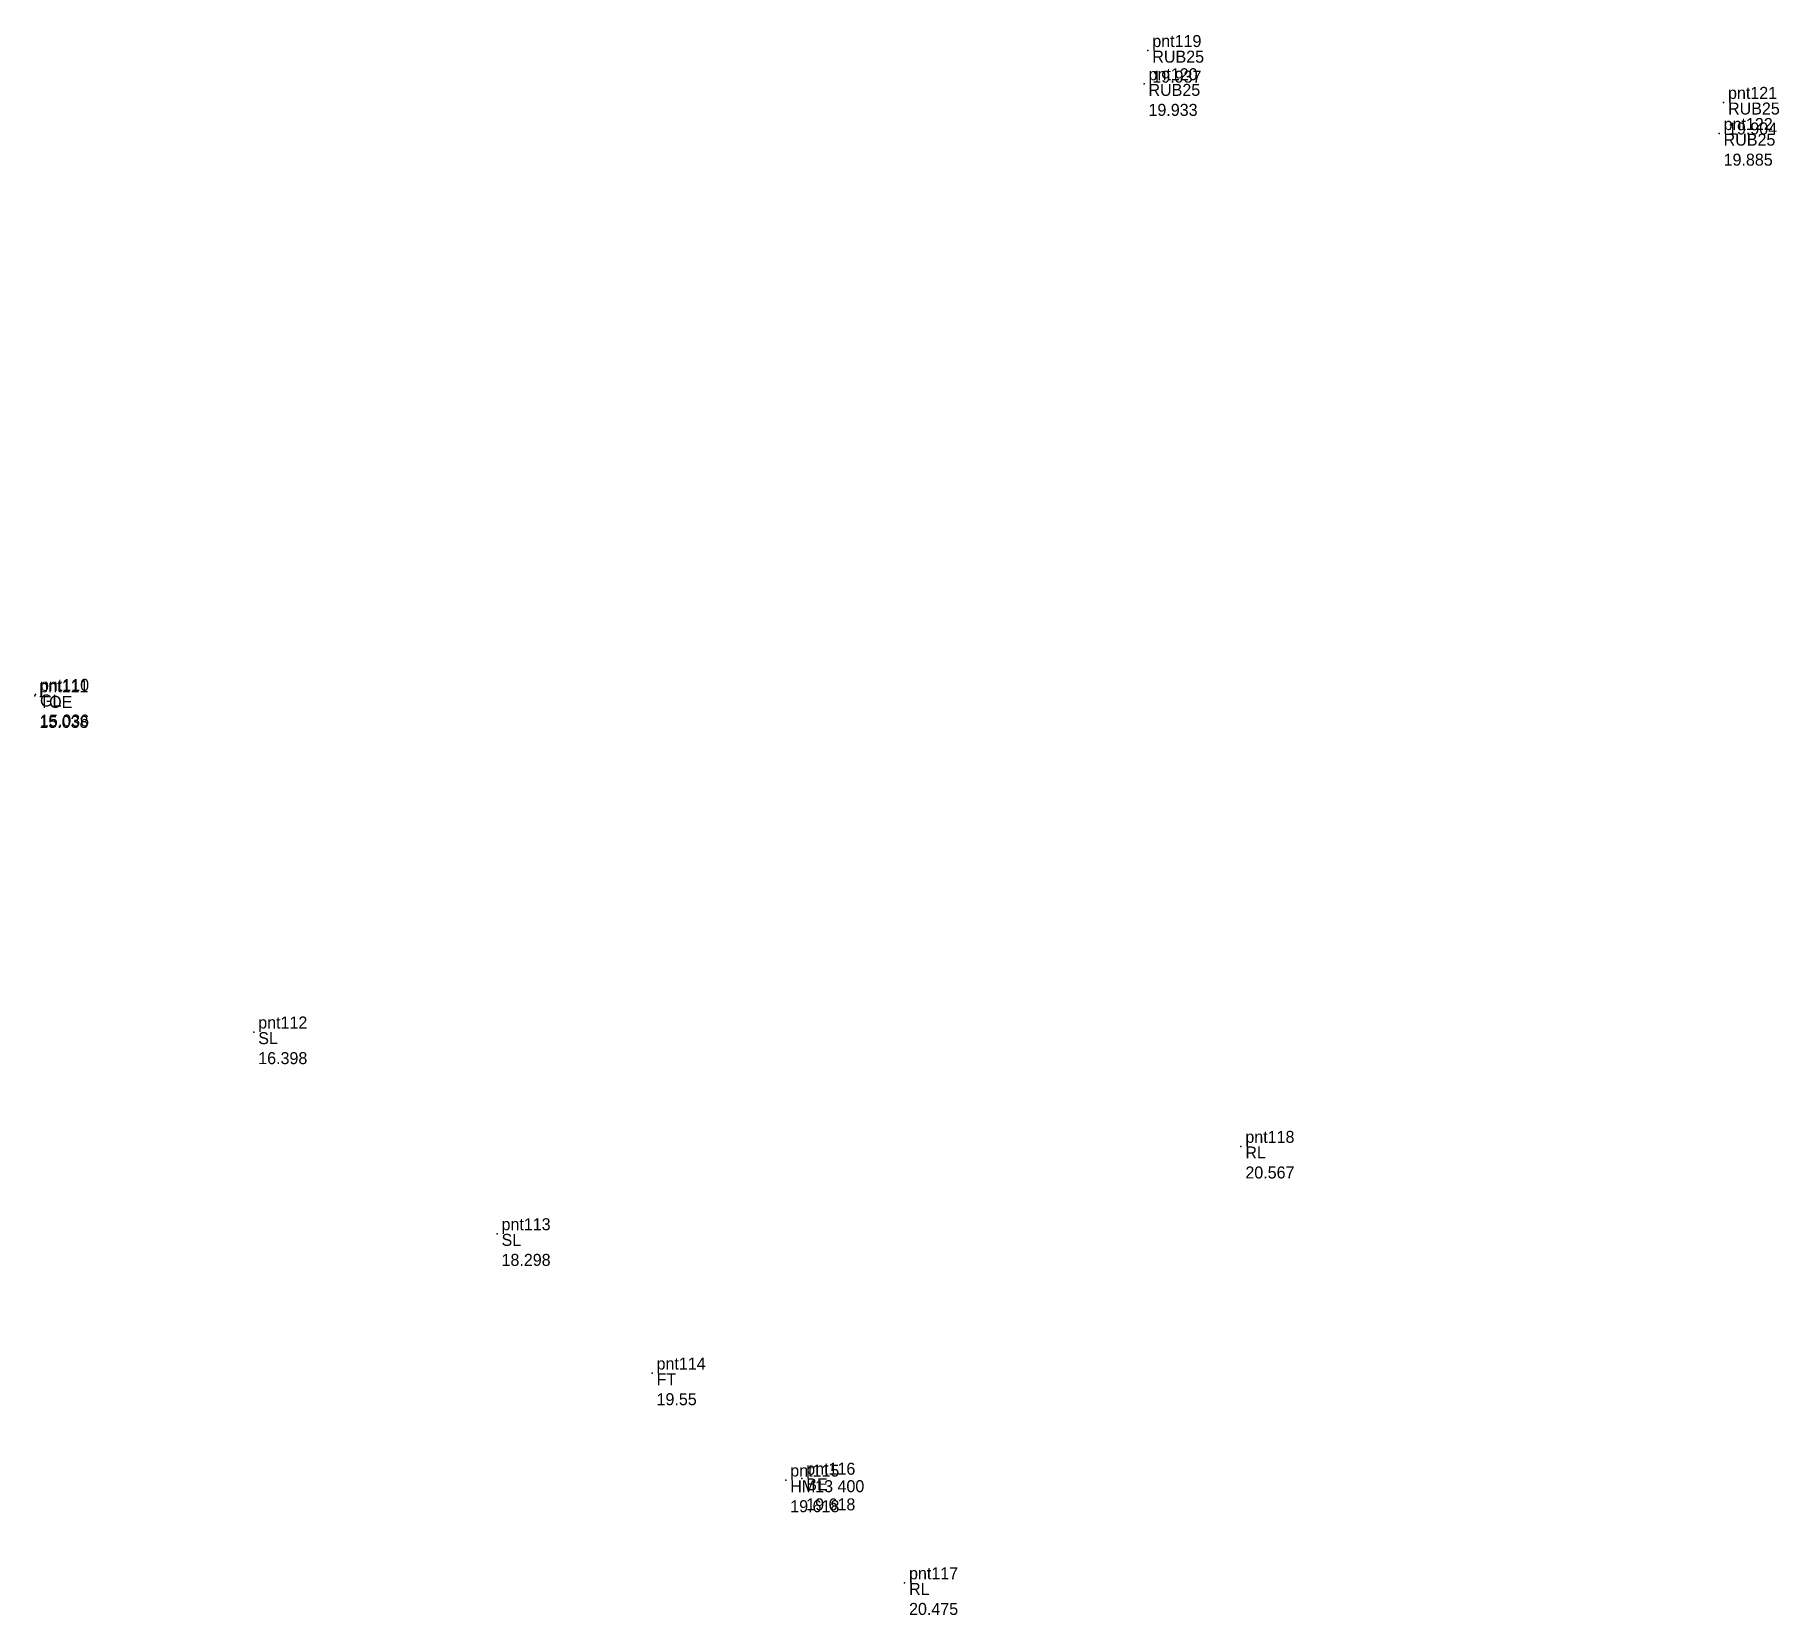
# Model space of a CAD drawing. Header units: metres. Extents: x 169978 to 830021, y 964681 to 1014880.
# Drawn here: x 180614.94 to 180636.74, y 983825.11 to 983844.86 of the extents above; entities that cross this region are included whole.
import ezdxf

# ---------------------------------------------------------------- set-up
doc = ezdxf.new("R2010")
doc.units = ezdxf.units.M

msp = doc.modelspace()

# ---------------------------------------------------------------- texts
at = {"layer": 'TN TO MDU CS L.H.S CH 10-800 TO 14-600_Code', "char_height": 0.15, "attachment_point": 1}
for s, insert, width in [(' RUB25', (180628.848, 983844.664, 19.937), 0.9), (' RUB25', (180628.8, 983844.249, 19.933), 0.9), (' RUB25', (180636.044, 983844.016, 19.904), 0.9), (' RUB25', (180635.989, 983843.627, 19.885), 0.9), (' GL', (180614.944, 983836.618, 15.036), 0.45), (' TOE', (180614.936, 983836.601, 15.038), 0.6), (' SL', (180617.672, 983832.399, 16.398), 0.45), (' RL', (180630.011, 983830.97, 20.567), 0.45), (' SL', (180620.713, 983829.878, 18.298), 0.45), (' FT', (180622.651, 983828.137, 19.55), 0.45), (' HM13 400', (180624.322, 983826.8, 19.618), 1.35), (' BE', (180624.522, 983826.823, 19.618), 0.45), (' RL', (180625.807, 983825.516, 20.475), 0.45)]:
    msp.add_mtext(s, dxfattribs=dict(at, insert=insert, width=width))
at = {"layer": 'TN TO MDU CS L.H.S CH 10-800 TO 14-600_Height', "char_height": 0.15, "attachment_point": 1}
for s, insert, width in [('\\P 19.937', (180628.848, 983844.664, 19.937), 1.08), ('\\P 19.933', (180628.8, 983844.249, 19.933), 1.08), ('\\P 19.904', (180636.044, 983844.016, 19.904), 1.08), ('\\P 19.885', (180635.989, 983843.627, 19.885), 1.08), ('\\P 15.038', (180614.936, 983836.601, 15.038), 1.08), ('\\P 15.036', (180614.944, 983836.618, 15.036), 1.08), ('\\P 16.398', (180617.672, 983832.399, 16.398), 1.08), ('\\P 20.567', (180630.011, 983830.97, 20.567), 1.08), ('\\P 18.298', (180620.713, 983829.878, 18.298), 1.08), ('\\P 19.55', (180622.651, 983828.137, 19.55), 0.96), ('\\P 19.618', (180624.322, 983826.8, 19.618), 1.08), ('\\P 19.618', (180624.522, 983826.823, 19.618), 1.08), ('\\P 20.475', (180625.807, 983825.516, 20.475), 1.08)]:
    msp.add_mtext(s, dxfattribs=dict(at, insert=insert, width=width))
at = {"layer": 'TN TO MDU CS L.H.S CH 10-800 TO 14-600_Name', "char_height": 0.15, "width": 1.05, "attachment_point": 7}
for s, insert in [(' pnt119', (180628.848, 983844.664, 19.937)), (' pnt120', (180628.8, 983844.249, 19.933)), (' pnt121', (180636.044, 983844.016, 19.904)), (' pnt122', (180635.989, 983843.627, 19.885)), (' pnt111', (180614.936, 983836.601, 15.038)), (' pnt110', (180614.944, 983836.618, 15.036)), (' pnt112', (180617.672, 983832.399, 16.398)), (' pnt118', (180630.011, 983830.97, 20.567)), (' pnt113', (180620.713, 983829.878, 18.298)), (' pnt114', (180622.651, 983828.137, 19.55)), (' pnt116', (180624.522, 983826.823, 19.618)), (' pnt115', (180624.322, 983826.8, 19.618)), (' pnt117', (180625.807, 983825.516, 20.475))]:
    msp.add_mtext(s, dxfattribs=dict(at, insert=insert))

# ---------------------------------------------------------------- linework, layer by layer
at = {"layer": 'TN TO MDU CS L.H.S CH 10-800 TO 14-600_Survey'}
for p in [(180628.848, 983844.664, 19.937), (180628.8, 983844.249, 19.933), (180636.044, 983844.016, 19.904), (180635.989, 983843.627, 19.885), (180614.944, 983836.618, 15.036), (180614.936, 983836.601, 15.038), (180617.672, 983832.399, 16.398), (180630.011, 983830.97, 20.567), (180620.713, 983829.878, 18.298), (180622.651, 983828.137, 19.55), (180624.322, 983826.8, 19.618), (180624.522, 983826.823, 19.618), (180625.807, 983825.516, 20.475)]:
    msp.add_point(p, dxfattribs=at)

msp.set_redraw_order([(e.dxf.handle, doc.entitydb.next_handle()) for e in msp.query("TEXT MTEXT ATTDEF DIMENSION ARC_DIMENSION")])  # texts and dimensions are drawn at this point

doc.saveas('drawing.dxf')
